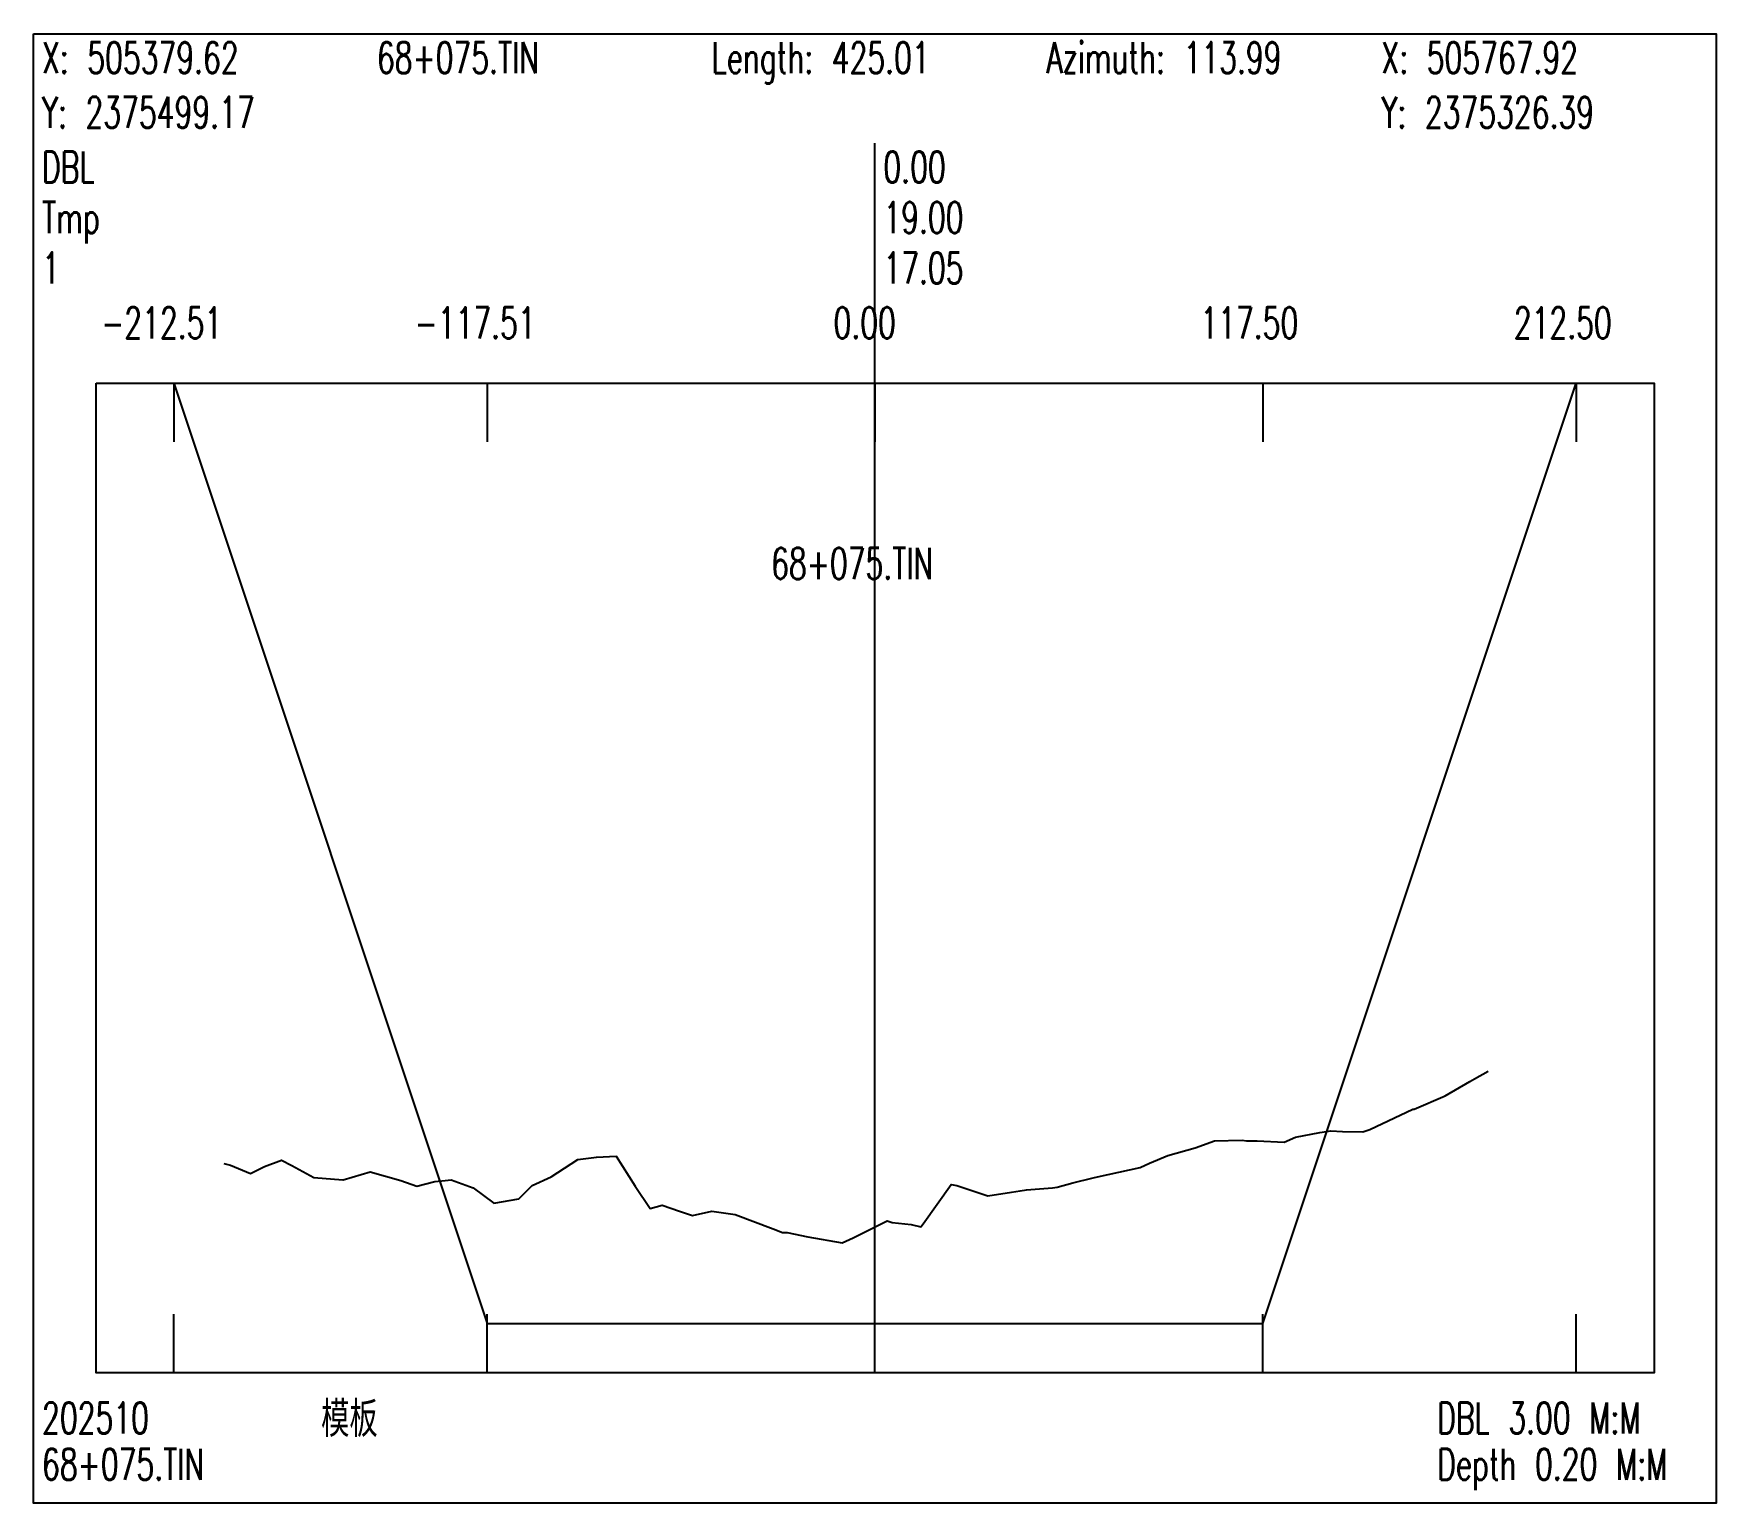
# Model space of a CAD drawing. Extents: x 1 to 171, y -4454 to 0.
# Drawn here: x 1 to 171, y -2078.7 to -1930.2 of the extents above; entities that cross this region are included whole.
import ezdxf

# ---------------------------------------------------------------- set-up
doc = ezdxf.new("R2010")
doc.units = 0
doc.header["$MEASUREMENT"] = 0
doc.layers.add('LABELS', color=7, linetype='Continuous')
doc.layers.add('XSECTION', color=7, linetype='Continuous')
doc.styles.get("Standard").update_dxf_attribs({"font": 'txt.shx'})

msp = doc.modelspace()

# ---------------------------------------------------------------- texts
at = {"layer": 'LABELS', "color": 0, "width": 0.666667}
for s, height, p in [('X: 505379.62', 3.1482, (1.85, -1934.2)), ('68+075.TIN', 3.148, (35.68, -1934.2)), ('Length: 425.01', 3.1482, (69.51, -1934.2)), ('Azimuth: 113.99', 3.1482, (103.34, -1934.2)), ('X: 505767.92', 3.1482, (137.17, -1934.2)), ('Y: 2375499.17', 3.1482, (1.85, -1939.72)), ('Y: 2375326.39', 3.1482, (137.17, -1939.72)), ('DBL', 3.148, (1.85, -1945.25)), ('0.00', 3.148, (86.85, -1945.25)), ('0.00', 3.148, (86.85, -1945.25)), ('Tmp', 3.148, (1.85, -1950.35)), ('19.00', 3.148, (86.85, -1950.35)), ('19.00', 3.148, (86.85, -1950.35)), ('-212.51', 3.148, (7.82, -1960.98)), ('-117.51', 3.148, (39.49, -1960.98)), ('0.00', 3.148, (81.81, -1960.98)), ('117.50', 3.148, (118.87, -1960.98)), ('212.50', 3.148, (150.54, -1960.98)), ('68+075.TIN', 3.148, (75.51, -1985.3)), ('模板', 3.148, (30.04, -2071.61)), ('DBL 3.00 M:M', 3.1482, (142.81, -2071.61)), ('68+075.TIN', 3.148, (1.85, -2076.29)), ('Depth 0.20 M:M', 3.1482, (142.81, -2076.29))]:
    msp.add_text(s, height=height, dxfattribs=at).set_placement(p)
at = {"layer": 'LABELS', "color": 1, "width": 0.666667}
for s, height, p in [('1', 3.15, (1.85, -1955.45)), ('17.05', 3.148, (86.85, -1955.45)), ('17.05', 3.148, (86.85, -1955.45)), ('202510', 3.148, (1.85, -2071.61))]:
    msp.add_text(s, height=height, dxfattribs=at).set_placement(p)

# ---------------------------------------------------------------- linework, layer by layer
at = {"layer": 'XSECTION', "color": 0, "linetype": 'Continuous'}
for points in [[(1, -1930.2), (171, -1930.2), (171, -2078.66), (1, -2078.66), (1, -1930.2)], [(86, -2065.49), (86, -1941.25)], [(86, -2065.49), (86, -1941.25)], [(7.3, -1965.49), (164.71, -1965.49), (164.71, -2065.49), (7.3, -2065.49), (7.3, -1965.49)], [(15.17, -1965.49), (15.17, -1971.42)], [(15.17, -1965.49), (46.83, -2060.49)], [(15.17, -1965.49), (46.83, -2060.49)], [(46.83, -1965.49), (46.83, -1971.42)], [(86, -1965.49), (86, -1971.42)], [(125.17, -1965.49), (125.17, -1971.42)], [(125.17, -2060.49), (156.84, -1965.49)], [(125.17, -2060.49), (156.84, -1965.49)], [(156.84, -1965.49), (156.84, -1971.42)], [(15.17, -2065.49), (15.17, -2059.55)], [(46.83, -2065.49), (46.83, -2059.55)], [(86, -2065.49), (86, -2059.55)], [(125.17, -2065.49), (125.17, -2059.55)], [(156.84, -2065.49), (156.84, -2059.55)], [(46.83, -2060.49), (86, -2060.49)], [(46.83, -2060.49), (46.83, -2060.49)], [(46.83, -2060.49), (86, -2060.49)], [(86, -2060.49), (125.17, -2060.49)], [(86, -2060.49), (125.17, -2060.49)], [(125.17, -2060.49), (125.17, -2060.49)]]:
    msp.add_lwpolyline(points, dxfattribs=at)
at = {"layer": 'XSECTION', "color": 1, "linetype": 'Continuous'}
msp.add_lwpolyline([(20.2, -2044.34), (20.88, -2044.49), (22.92, -2045.34), (24.33, -2044.64), (26.04, -2043.99), (27.1, -2044.54), (29.3, -2045.74), (32.25, -2045.99), (32.26, -2045.99), (32.27, -2045.99), (35, -2045.19), (38.11, -2046.04), (39.71, -2046.64), (41.54, -2046.14), (42.59, -2046.04), (43.17, -2045.99), (45.39, -2046.79), (47.48, -2048.34), (50.03, -2047.89), (51.38, -2046.54), (53.28, -2045.69), (55.98, -2043.94), (57.87, -2043.69), (59.84, -2043.59), (61.77, -2046.64), (63.29, -2048.89), (64.5, -2048.54), (66.24, -2049.14), (67.57, -2049.59), (69.51, -2049.14), (71.89, -2049.49), (75.72, -2050.94), (76.65, -2051.29), (77.14, -2051.29), (79.23, -2051.74), (82.67, -2052.34), (83.79, -2051.84), (87.24, -2050.14), (87.75, -2050.29), (89.64, -2050.49), (90.63, -2050.74), (90.87, -2050.44), (93.71, -2046.44), (94.28, -2046.54), (97.4, -2047.59), (99.78, -2047.24), (100.66, -2047.09), (101.3, -2046.99), (103.94, -2046.79), (104.39, -2046.74), (106, -2046.29), (108.04, -2045.79), (108.48, -2045.69), (112.78, -2044.74), (113.75, -2044.29), (115.59, -2043.54), (118.36, -2042.74), (120.29, -2042.04), (123.1, -2041.99), (123.53, -2042.04), (123.81, -2042.04), (124.62, -2042.04), (127.35, -2042.19), (128.5, -2041.69), (130.93, -2041.19), (132.06, -2041.04), (133.24, -2041.09), (135.28, -2041.14), (135.99, -2040.89), (140.35, -2038.84), (140.46, -2038.84), (143.61, -2037.49), (146.09, -2036.04), (146.56, -2035.79), (147.94, -2034.99)], dxfattribs=at)

msp.set_redraw_order([(e.dxf.handle, doc.entitydb.next_handle()) for e in msp.query("TEXT MTEXT ATTDEF DIMENSION ARC_DIMENSION")])  # texts and dimensions are drawn at this point

doc.saveas('drawing.dxf')
